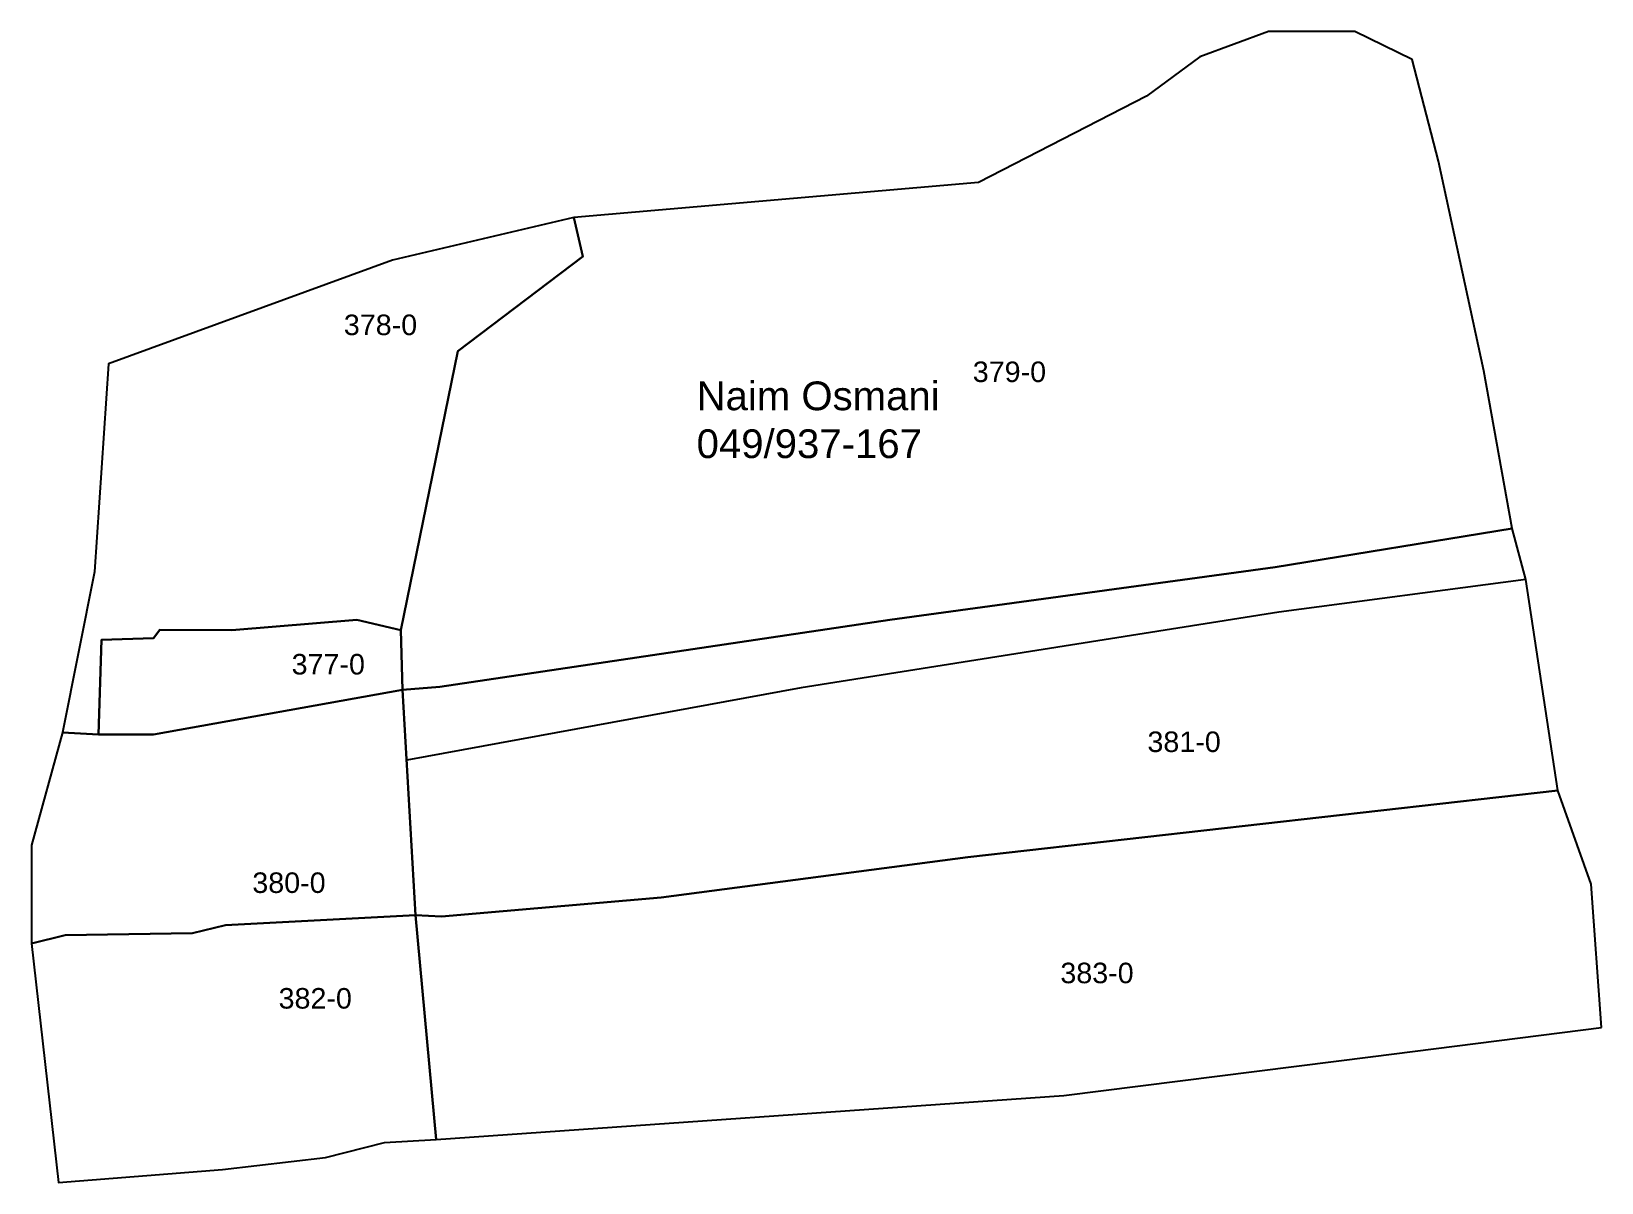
# Model space of a CAD drawing. Header units: metres. Extents: x 7510000 to 7512000, y 4700000 to 4702000.
# Drawn here: x 7511050.9 to 7511242.2, y 4700660.5 to 4700800.8 of the extents above; entities that cross this region are included whole.
import ezdxf
from ezdxf.enums import TextEntityAlignment as Align

# ---------------------------------------------------------------- set-up
doc = ezdxf.new("R2010")
doc.units = ezdxf.units.M
doc.layers.add('TERNE_A10_PAR_PARCEL_TXT', color=7, linetype='Continuous')
doc.layers.add('TERNE_PAR_PARCELGEOM_ILI', color=7, linetype='Continuous')
doc.styles.get("Standard").update_dxf_attribs({"font": 'arial.ttf'})
picture_1 = doc.add_image_def('image1.ecw', size_in_pixel=(10000, 10000))

msp = doc.modelspace()

# ---------------------------------------------------------------- texts
at = {"color": 1, "insert": (7511131.93, 4700758.15), "char_height": 3.5, "attachment_point": 1}
msp.add_mtext_dynamic_manual_height_columns('Naim Osmani\\P049/937-167', width=38.6895, gutter_width=14.05, heights=[0], dxfattribs=at)
at = {"layer": 'TERNE_A10_PAR_PARCEL_TXT', "color": 7}
for s, p in [('378-0', (7511093.42, 4700765.05)), ('379-0', (7511170.04, 4700759.33)), ('377-0', (7511087.06, 4700723.7)), ('381-0', (7511191.32, 4700714.25)), ('380-0', (7511082.27, 4700697.08)), ('383-0', (7511180.71, 4700686.08)), ('382-0', (7511085.47, 4700682.99))]:
    msp.add_text(s, height=2.5, dxfattribs=at).set_placement(p, align=Align.MIDDLE_CENTER)

# ---------------------------------------------------------------- linework, layer by layer
at = {"color": 2, "flags": 128}
msp.add_lwpolyline([(7511232.96, 4700734.04), (7511202.87, 4700730.03), (7511144.68, 4700720.84), (7511096.61, 4700712)], dxfattribs=at)
at = {"layer": 'TERNE_PAR_PARCELGEOM_ILI', "linetype": 'Continuous'}
for points in [[(7511231.29, 4700740.25), (7511227.82, 4700759.44), (7511222.33, 4700784.98), (7511219.09, 4700797.39), (7511212.12, 4700800.8), (7511201.6, 4700800.81), (7511193.24, 4700797.71), (7511186.74, 4700792.91), (7511166.29, 4700782.38), (7511116.96, 4700778.12), (7511118.09, 4700773.39), (7511102.84, 4700761.83), (7511095.88, 4700727.86), (7511096.12, 4700720.56), (7511100.64, 4700720.93), (7511155.48, 4700729.12), (7511202.41, 4700735.53), (7511231.29, 4700740.25)], [(7511102.84, 4700761.83), (7511118.09, 4700773.39), (7511116.96, 4700778.12), (7511094.87, 4700772.94), (7511060.27, 4700760.31), (7511058.58, 4700734.94), (7511054.67, 4700715.39), (7511059.07, 4700715.13), (7511059.44, 4700726.69), (7511065.75, 4700726.89), (7511066.55, 4700727.87), (7511075.29, 4700727.84), (7511090.55, 4700729.11), (7511095.88, 4700727.86), (7511102.84, 4700761.83)], [(7511236.84, 4700708.33), (7511232.96, 4700734.04), (7511231.29, 4700740.25), (7511202.41, 4700735.53), (7511155.48, 4700729.12), (7511100.64, 4700720.93), (7511096.12, 4700720.56), (7511097.67, 4700693.12), (7511100.84, 4700692.96), (7511127.6, 4700695.28), (7511164.97, 4700700.17), (7511236.84, 4700708.33)], [(7511096.12, 4700720.56), (7511095.88, 4700727.86), (7511090.55, 4700729.11), (7511075.29, 4700727.84), (7511066.55, 4700727.87), (7511065.75, 4700726.89), (7511059.44, 4700726.69), (7511059.07, 4700715.13), (7511065.75, 4700715.12), (7511096.12, 4700720.56)], [(7511097.67, 4700693.12), (7511096.12, 4700720.56), (7511065.75, 4700715.12), (7511059.07, 4700715.13), (7511054.67, 4700715.39), (7511050.89, 4700701.67), (7511050.89, 4700689.69), (7511055, 4700690.67), (7511070.51, 4700690.92), (7511074.54, 4700691.89), (7511097.67, 4700693.12)], [(7511242.18, 4700679.42), (7511240.91, 4700696.9), (7511236.84, 4700708.33), (7511164.97, 4700700.17), (7511127.6, 4700695.28), (7511100.84, 4700692.96), (7511097.67, 4700693.12), (7511100.2, 4700665.78), (7511176.66, 4700671.14), (7511214.36, 4700675.91), (7511242.18, 4700679.42)], [(7511100.2, 4700665.78), (7511097.67, 4700693.12), (7511074.54, 4700691.89), (7511070.51, 4700690.92), (7511055, 4700690.67), (7511050.89, 4700689.69), (7511054.19, 4700660.54), (7511074.17, 4700662.13), (7511086.71, 4700663.59), (7511093.91, 4700665.44), (7511100.2, 4700665.78)]]:
    msp.add_lwpolyline(points, close=True, dxfattribs=at)

msp.set_redraw_order([(e.dxf.handle, doc.entitydb.next_handle()) for e in msp.query("TEXT MTEXT ATTDEF DIMENSION ARC_DIMENSION")])  # texts and dimensions are drawn at this point

# ---------------------------------------------------------------- pictures from other files: only their frames are drawn
image = msp.add_image(picture_1, insert=(7510000, 4700000), size_in_units=(2000, 2000), dxfattribs=dict(brightness=70))
image.dxf.flags = 7

doc.saveas('drawing.dxf')
